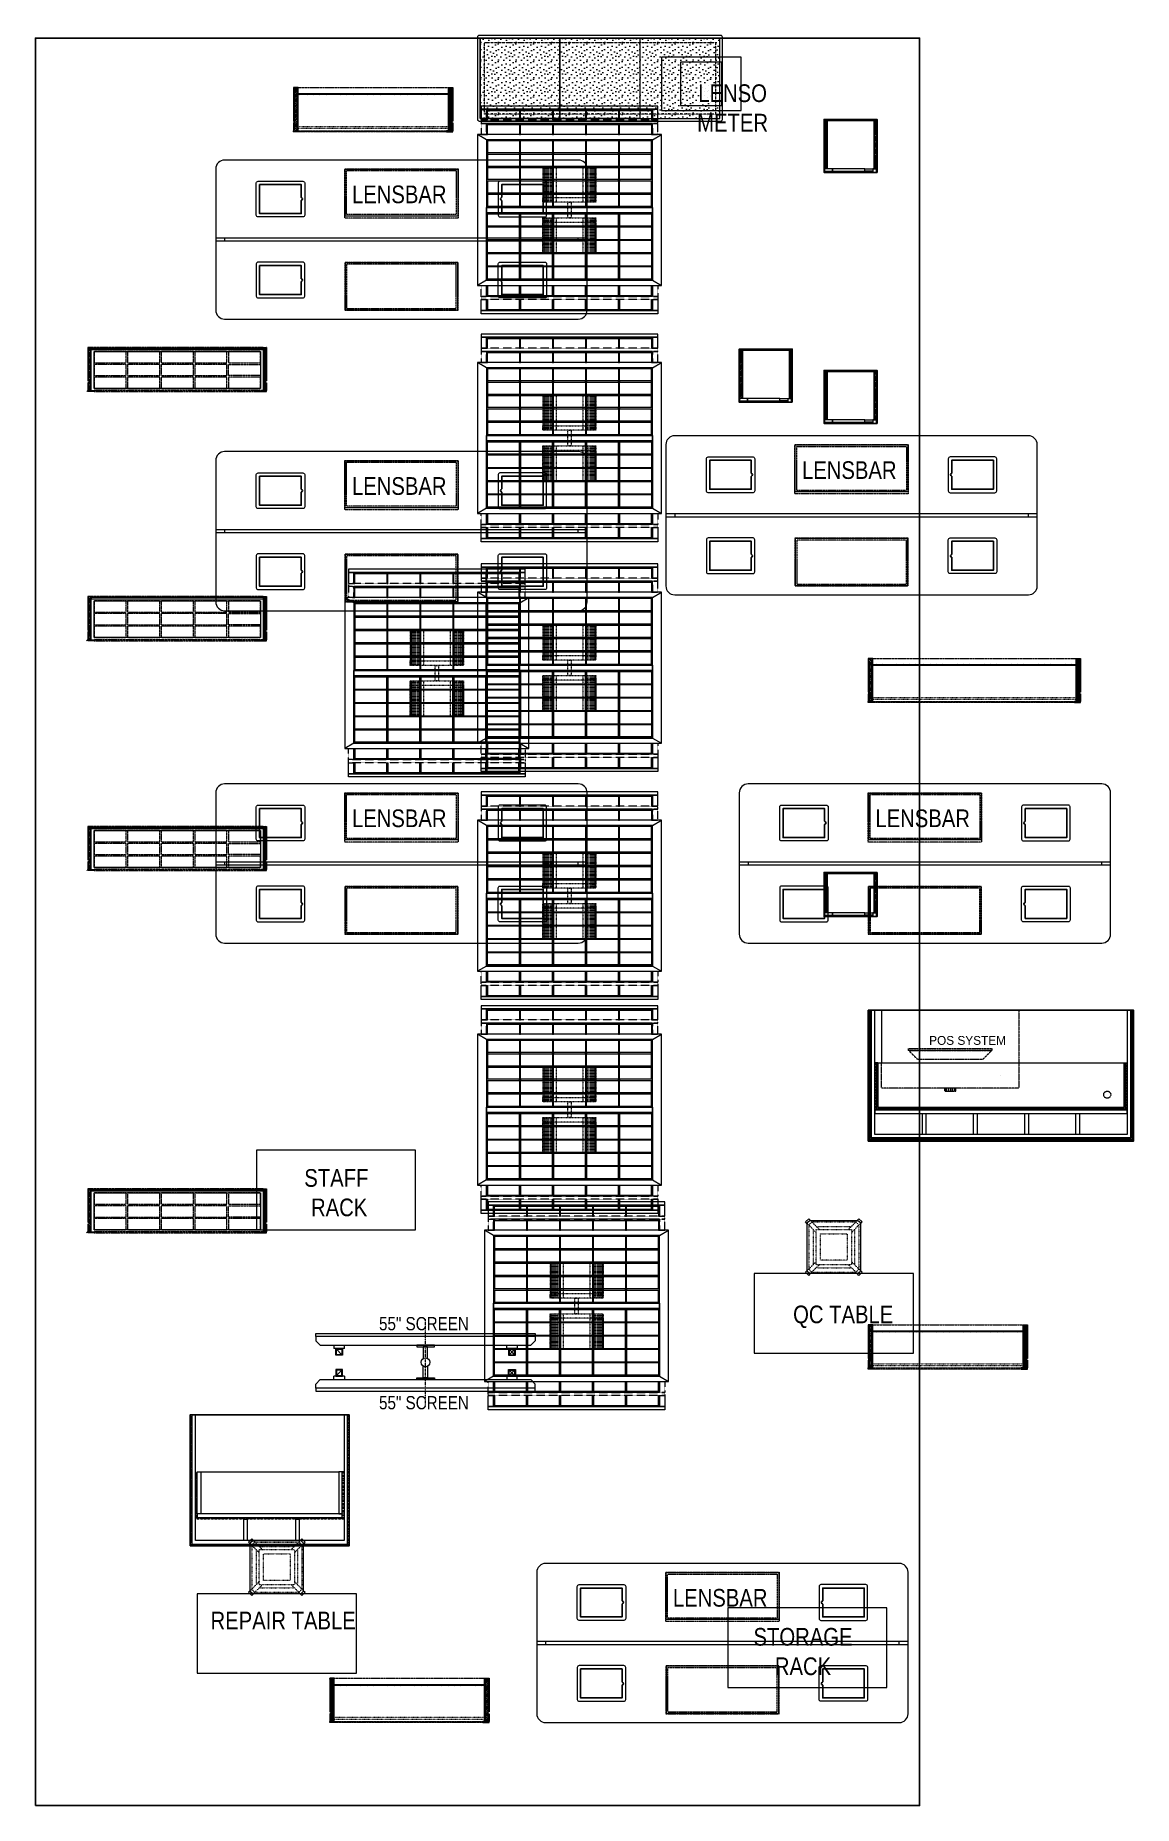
# Model space of a CAD drawing. Header units: metres. Extents: x 0 to 6210, y 0 to 10015.
import ezdxf
from ezdxf.enums import TextEntityAlignment as Align

# ---------------------------------------------------------------- set-up
doc = ezdxf.new("R2010")
doc.units = ezdxf.units.M
for name, pattern in [('a_p6_plan_L18$0$HIDDEN', [0.375, 0.25, -0.125]), ('ACAD_ISO03W100', [30, 12, -18]), ('DASHDOT2', [0.5, 0.25, -0.125, 0, -0.125]), ('HIDDEN2', [0.1875, 0.125, -0.0625]), ('HIDDENX2', [0.75, 0.5, -0.25])]:
    doc.linetypes.add(name, pattern=pattern)
doc.layers.add('FloorPlan', color=1, linetype='Continuous')
for name, color, linetype, lineweight in [('I-LK DIM', 252, 'Continuous', 5), ('I-LK EQPMT', 3, 'Continuous', 18), ('I-LK FF&E', 1, 'Continuous', 9), ('I-LK HATCH', 251, 'Continuous', 5), ('I-LK IT', 3, 'Continuous', 18), ('I-LK TEXT', 31, 'Continuous', 5), ('LN-ELEVATION-1', 81, 'Continuous', 13), ('LN-ELEVATION-2', 103, 'Continuous', 20), ('LN-ELEVATION-3', 125, 'a_p6_plan_L18$0$HIDDEN', 18), ('LN-ELEVATION-4', 145, 'Continuous', 13), ('LN-ELEVATION-5', 167, 'Continuous', 5), ('LN-HATCH', 251, 'Continuous', 0)]:
    doc.layers.add(name, color=color, linetype=linetype, lineweight=lineweight)
doc.styles.add('LK TXT', font='Arial Narrow.ttf')
pattern_1 = [(45, (4208834.247, 1706614.74), (-4.4901280605, 4.4901280605), [])]
pattern_2 = [(45, (4209134.247, 1706614.74), (-4.4901280605, 4.4901280605), [])]
pattern_3 = [(45, (7858558.917, 3503823.203), (-4.4901280605, 4.4901280605), [])]

# ---------------------------------------------------------------- blocks, each defined once
blk = doc.blocks.new('dfghthrtwe')
at = {"layer": 'LN-ELEVATION-1', "ltscale": 0.5}
blk.add_lwpolyline([(130, -225), (-130, -225, -0.414214), (-150, -205), (-150, 55, -0.414214), (-130, 75), (130, 75, -0.414214), (150, 55), (150, -205, -0.414214)], format="xyb", close=True, dxfattribs=at)
at = {"layer": 'LN-ELEVATION-3', "linetype": 'ACAD_ISO03W100', "ltscale": 0.05}
for p, q in [((-100, 7), (-142, 50)), ((-142, -200), (-142, 50)), ((-82, 25), (-125, 67)), ((125, 67), (-125, 67)), ((-117, -175), (-117, 25)), ((100, 42), (-100, 42)), ((82, 25), (125, 67)), ((100, 7), (142, 50)), ((117, -175), (117, 25)), ((142, -200), (142, 50)), ((-100, -157), (-142, -200)), ((-82, -175), (-125, -217)), ((100, -192), (-100, -192)), ((82, -175), (125, -217)), ((100, -157), (142, -200)), ((125, -217), (-125, -217))]:
    blk.add_line(p, q, dxfattribs=at)
for points in [[(-132, 75), (-125, 67), (-142, 50), (-150, 57)], [(132, 75), (125, 67), (142, 50), (150, 57)], [(-132, -225), (-125, -217), (-142, -200), (-150, -207)], [(132, -225), (125, -217), (142, -200), (150, -207)]]:
    blk.add_lwpolyline(points, dxfattribs=at)
for points in [[(100, -175), (-100, -175), (-100, 25), (100, 25)], [(75, -150), (-75, -150), (-75, 0), (75, 0)]]:
    blk.add_lwpolyline(points, close=True, dxfattribs=at)
at = {"layer": 'LN-ELEVATION-5', "ltscale": 0.5}
for points in [[(-150, 57), (-160, 67), (-142, 85), (-132, 75)], [(150, 57), (160, 67), (142, 85), (132, 75)], [(-150, -207), (-160, -217), (-142, -235), (-132, -225)], [(150, -207), (160, -217), (142, -235), (132, -225)]]:
    blk.add_lwpolyline(points, dxfattribs=at)
blk = doc.blocks.new('REPAIR_TABLE_MEDIUM_1')
at = {"layer": 'I-LK FF&E'}
blk.add_lwpolyline([(0, 39), (900, 39), (900, 489), (0, 489)], close=True, dxfattribs=at)
at = {"layer": 'I-LK FF&E', "rotation": 180}
blk.add_blockref('DFGHTHRTWE', (450, 564), dxfattribs=at)
at = {"layer": 'I-LK TEXT', "color": 0, "linetype": 'Continuous', "ltscale": 3, "insert": (94, 387), "char_height": 100, "attachment_point": 1, "style": 'LK TXT'}
blk.add_mtext_dynamic_manual_height_columns('\\pxqc;REPAIR TABLE', width=783.96, gutter_width=1, heights=[0], dxfattribs=at)
blk = doc.blocks.new('pos900')
at = {"layer": 'Defpoints'}
blk.add_lwpolyline([(-450, -370), (450, -370), (450, 370), (-450, 370)], close=True, dxfattribs=at)
at = {"layer": 'LN-ELEVATION-1', "ltscale": 0.5}
for points in [[(-410, 40), (-420, 40), (-420, 30), (-410, 30)], [(-410, 20), (-420, 20), (-420, 10), (-410, 10)], [(-410, 49), (-390, 49), (-390, -190), (-410, -190)], [(410, 50), (420, 50), (420, 40), (410, 40)], [(410, 30), (420, 30), (420, 20), (410, 20)], [(410, 10), (420, 10), (420, 0), (410, 0)], [(-410, 0), (-420, 0), (-420, -10), (-410, -10)], [(-410, -20), (-420, -20), (-420, -30), (-410, -30)], [(-410, -40), (-420, -40), (-420, -50), (-410, -50)], [(-410, -60), (-420, -60), (-420, -70), (-410, -70)], [(-410, -80), (-420, -80), (-420, -90), (-410, -90)], [(-410, -100), (-420, -100), (-420, -110), (-410, -110)], [(410, -10), (420, -10), (420, -20), (410, -20)], [(410, -30), (420, -30), (420, -40), (410, -40)], [(410, -50), (420, -50), (420, -60), (410, -60)], [(410, -70), (420, -70), (420, -80), (410, -80)], [(410, -90), (420, -90), (420, -100), (410, -100)], [(-410, -120), (-420, -120), (-420, -130), (-410, -130)], [(-410, -140), (-420, -140), (-420, -150), (-410, -150)], [(-410, -160), (-420, -160), (-420, -170), (-410, -170)], [(-410, -180), (-420, -180), (-420, -190), (-410, -190)], [(-410, -200), (-420, -200), (-420, -210), (-410, -210)], [(410, -190), (-410, -190), (-410, -210), (410, -210)], [(410, -110), (420, -110), (420, -120), (410, -120)], [(410, -130), (420, -130), (420, -140), (410, -140)], [(410, -150), (420, -150), (420, -160), (410, -160)], [(410, -170), (420, -170), (420, -180), (410, -180)], [(410, -190), (420, -190), (420, -200), (410, -200)], [(-400, -210), (-400, -220), (-410, -220), (-410, -210)], [(-380, -210), (-380, -220), (-390, -220), (-390, -210)], [(-360, -210), (-360, -220), (-370, -220), (-370, -210)], [(-340, -210), (-340, -220), (-350, -220), (-350, -210)], [(-320, -210), (-320, -220), (-330, -220), (-330, -210)], [(-300, -210), (-300, -220), (-310, -220), (-310, -210)], [(-280, -210), (-280, -220), (-290, -220), (-290, -210)], [(-260, -210), (-260, -220), (-270, -220), (-270, -210)], [(-240, -210), (-240, -220), (-250, -220), (-250, -210)], [(-220, -210), (-220, -220), (-230, -220), (-230, -210)], [(-200, -210), (-200, -220), (-210, -220), (-210, -210)], [(-180, -210), (-180, -220), (-190, -220), (-190, -210)], [(-160, -210), (-160, -220), (-170, -220), (-170, -210)], [(-140, -210), (-140, -220), (-150, -220), (-150, -210)], [(-120, -210), (-120, -220), (-130, -220), (-130, -210)], [(-100, -210), (-100, -220), (-110, -220), (-110, -210)], [(-80, -210), (-80, -220), (-90, -220), (-90, -210)], [(-60, -210), (-60, -220), (-70, -220), (-70, -210)], [(-40, -210), (-40, -220), (-50, -220), (-50, -210)], [(-20, -210), (-20, -220), (-30, -220), (-30, -210)], [(0, -210), (0, -220), (-10, -220), (-10, -210)], [(20, -210), (20, -220), (10, -220), (10, -210)], [(40, -210), (40, -220), (30, -220), (30, -210)], [(60, -210), (60, -220), (50, -220), (50, -210)], [(80, -210), (80, -220), (70, -220), (70, -210)], [(100, -210), (100, -220), (90, -220), (90, -210)], [(120, -210), (120, -220), (110, -220), (110, -210)], [(140, -210), (140, -220), (130, -220), (130, -210)], [(160, -210), (160, -220), (150, -220), (150, -210)], [(180, -210), (180, -220), (170, -220), (170, -210)], [(200, -210), (200, -220), (190, -220), (190, -210)], [(220, -210), (220, -220), (210, -220), (210, -210)], [(240, -210), (240, -220), (230, -220), (230, -210)], [(260, -210), (260, -220), (250, -220), (250, -210)], [(280, -210), (280, -220), (270, -220), (270, -210)], [(300, -210), (300, -220), (290, -220), (290, -210)], [(320, -210), (320, -220), (310, -220), (310, -210)], [(340, -210), (340, -220), (330, -220), (330, -210)], [(360, -210), (360, -220), (350, -220), (350, -210)], [(380, -210), (380, -220), (370, -220), (370, -210)], [(400, -210), (400, -220), (390, -220), (390, -210)], [(420, -210), (420, -220), (410, -220), (410, -210)]]:
    blk.add_lwpolyline(points, close=True, dxfattribs=at)
at = {"layer": 'LN-ELEVATION-2', "ltscale": 0.5}
blk.add_lwpolyline([(410, 49), (390, 49), (390, -190), (410, -190)], close=True, dxfattribs=at)
at = {"layer": 'LN-ELEVATION-4', "ltscale": 0.5}
for points in [[(-440, 360), (-450, 360), (-450, 350), (-440, 350)], [(-440, 340), (-450, 340), (-450, 330), (-440, 330)], [(-440, 320), (-450, 320), (-450, 310), (-440, 310)], [(440, 370), (420, 370), (420, -340), (-420, -340), (-420, 370), (-440, 370), (-440, -360), (440, -360)], [(440, 360), (450, 360), (450, 370), (440, 370)], [(440, 350), (450, 350), (450, 340), (440, 340)], [(440, 330), (450, 330), (450, 320), (440, 320)], [(440, 310), (450, 310), (450, 300), (440, 300)], [(-440, 300), (-450, 300), (-450, 290), (-440, 290)], [(-440, 280), (-450, 280), (-450, 270), (-440, 270)], [(-440, 260), (-450, 260), (-450, 250), (-440, 250)], [(-440, 240), (-450, 240), (-450, 230), (-440, 230)], [(-440, 220), (-450, 220), (-450, 210), (-440, 210)], [(440, 290), (450, 290), (450, 280), (440, 280)], [(440, 270), (450, 270), (450, 260), (440, 260)], [(440, 250), (450, 250), (450, 240), (440, 240)], [(440, 230), (450, 230), (450, 220), (440, 220)], [(440, 210), (450, 210), (450, 200), (440, 200)], [(-440, 200), (-450, 200), (-450, 190), (-440, 190)], [(-440, 180), (-450, 180), (-450, 170), (-440, 170)], [(-440, 160), (-450, 160), (-450, 150), (-440, 150)], [(-440, 140), (-450, 140), (-450, 130), (-440, 130)], [(-440, 120), (-450, 120), (-450, 110), (-440, 110)], [(440, 190), (450, 190), (450, 180), (440, 180)], [(440, 170), (450, 170), (450, 160), (440, 160)], [(440, 150), (450, 150), (450, 140), (440, 140)], [(440, 130), (450, 130), (450, 120), (440, 120)], [(440, 110), (450, 110), (450, 100), (440, 100)], [(-440, 100), (-450, 100), (-450, 90), (-440, 90)], [(-440, 80), (-450, 80), (-450, 70), (-440, 70)], [(-440, 60), (-450, 60), (-450, 50), (-440, 50)], [(-440, 40), (-450, 40), (-450, 30), (-440, 30)], [(-440, 20), (-450, 20), (-450, 10), (-440, 10)], [(440, 90), (450, 90), (450, 80), (440, 80)], [(440, 70), (450, 70), (450, 60), (440, 60)], [(440, 50), (450, 50), (450, 40), (440, 40)], [(440, 30), (450, 30), (450, 20), (440, 20)], [(440, 10), (450, 10), (450, 0), (440, 0)], [(-440, 0), (-450, 0), (-450, -10), (-440, -10)], [(-440, -20), (-450, -20), (-450, -30), (-440, -30)], [(-440, -40), (-450, -40), (-450, -50), (-440, -50)], [(-440, -60), (-450, -60), (-450, -70), (-440, -70)], [(-440, -80), (-450, -80), (-450, -90), (-440, -90)], [(-440, -100), (-450, -100), (-450, -110), (-440, -110)], [(440, -10), (450, -10), (450, -20), (440, -20)], [(440, -30), (450, -30), (450, -40), (440, -40)], [(440, -50), (450, -50), (450, -60), (440, -60)], [(440, -70), (450, -70), (450, -80), (440, -80)], [(440, -90), (450, -90), (450, -100), (440, -100)], [(-440, -120), (-450, -120), (-450, -130), (-440, -130)], [(-440, -140), (-450, -140), (-450, -150), (-440, -150)], [(-440, -160), (-450, -160), (-450, -170), (-440, -170)], [(-440, -180), (-450, -180), (-450, -190), (-440, -190)], [(-440, -200), (-450, -200), (-450, -210), (-440, -210)], [(440, -110), (450, -110), (450, -120), (440, -120)], [(440, -130), (450, -130), (450, -140), (440, -140)], [(440, -150), (450, -150), (450, -160), (440, -160)], [(440, -170), (450, -170), (450, -180), (440, -180)], [(440, -190), (450, -190), (450, -200), (440, -200)], [(-440, -220), (-450, -220), (-450, -230), (-440, -230)], [(-440, -240), (-450, -240), (-450, -250), (-440, -250)], [(-440, -260), (-450, -260), (-450, -270), (-440, -270)], [(-440, -280), (-450, -280), (-450, -290), (-440, -290)], [(-440, -300), (-450, -300), (-450, -310), (-440, -310)], [(-147, -220), (-127, -220), (-127, -340), (-147, -340)], [(147, -220), (167, -220), (167, -340), (147, -340)], [(440, -210), (450, -210), (450, -220), (440, -220)], [(440, -230), (450, -230), (450, -240), (440, -240)], [(440, -250), (450, -250), (450, -260), (440, -260)], [(440, -270), (450, -270), (450, -280), (440, -280)], [(440, -290), (450, -290), (450, -300), (440, -300)], [(-440, -320), (-450, -320), (-450, -330), (-440, -330)], [(-440, -340), (-450, -340), (-450, -350), (-440, -350)], [(-440, -360), (-440, -370), (-450, -370), (-450, -360)], [(-420, -360), (-420, -370), (-430, -370), (-430, -360)], [(-400, -360), (-400, -370), (-410, -370), (-410, -360)], [(-380, -360), (-380, -370), (-390, -370), (-390, -360)], [(-360, -360), (-360, -370), (-370, -370), (-370, -360)], [(-340, -360), (-340, -370), (-350, -370), (-350, -360)], [(-320, -360), (-320, -370), (-330, -370), (-330, -360)], [(-300, -360), (-300, -370), (-310, -370), (-310, -360)], [(-280, -360), (-280, -370), (-290, -370), (-290, -360)], [(-260, -360), (-260, -370), (-270, -370), (-270, -360)], [(-240, -360), (-240, -370), (-250, -370), (-250, -360)], [(-220, -360), (-220, -370), (-230, -370), (-230, -360)], [(-200, -360), (-200, -370), (-210, -370), (-210, -360)], [(-180, -360), (-180, -370), (-190, -370), (-190, -360)], [(-160, -360), (-160, -370), (-170, -370), (-170, -360)], [(-140, -360), (-140, -370), (-150, -370), (-150, -360)], [(-120, -360), (-120, -370), (-130, -370), (-130, -360)], [(-100, -360), (-100, -370), (-110, -370), (-110, -360)], [(-80, -360), (-80, -370), (-90, -370), (-90, -360)], [(-60, -360), (-60, -370), (-70, -370), (-70, -360)], [(-40, -360), (-40, -370), (-50, -370), (-50, -360)], [(-20, -360), (-20, -370), (-30, -370), (-30, -360)], [(0, -360), (0, -370), (-10, -370), (-10, -360)], [(20, -360), (20, -370), (10, -370), (10, -360)], [(40, -360), (40, -370), (30, -370), (30, -360)], [(60, -360), (60, -370), (50, -370), (50, -360)], [(80, -360), (80, -370), (70, -370), (70, -360)], [(100, -360), (100, -370), (90, -370), (90, -360)], [(120, -360), (120, -370), (110, -370), (110, -360)], [(140, -360), (140, -370), (130, -370), (130, -360)], [(160, -360), (160, -370), (150, -370), (150, -360)], [(180, -360), (180, -370), (170, -370), (170, -360)], [(200, -360), (200, -370), (190, -370), (190, -360)], [(220, -360), (220, -370), (210, -370), (210, -360)], [(240, -360), (240, -370), (230, -370), (230, -360)], [(260, -360), (260, -370), (250, -370), (250, -360)], [(280, -360), (280, -370), (270, -370), (270, -360)], [(300, -360), (300, -370), (290, -370), (290, -360)], [(320, -360), (320, -370), (310, -370), (310, -360)], [(340, -360), (340, -370), (330, -370), (330, -360)], [(360, -360), (360, -370), (350, -370), (350, -360)], [(380, -360), (380, -370), (370, -370), (370, -360)], [(400, -360), (400, -370), (390, -370), (390, -360)], [(420, -360), (420, -370), (410, -370), (410, -360)], [(440, -360), (440, -370), (430, -370), (430, -360)], [(440, -310), (450, -310), (450, -320), (440, -320)], [(440, -330), (450, -330), (450, -340), (440, -340)], [(440, -350), (450, -350), (450, -360), (440, -360)]]:
    blk.add_lwpolyline(points, close=True, dxfattribs=at)
for points in [[(-420, 370), (420, 370)], [(-390, 49), (390, 49)]]:
    blk.add_lwpolyline(points, dxfattribs=at)
blk.add_attdef('SIZE', (-405, -332), '', height=25)
blk.add_attdef('NAME', text='', height=100).set_placement((-105, -387), align=Align.TOP_LEFT)
blk = doc.blocks.new('POS_WITHOUT_SCREEN_1')
at = {"layer": 'I-LK FF&E'}
blk.add_blockref('POS900', (450, 370), dxfattribs=at)
blk = doc.blocks.new('jj 900')
at = {"layer": 'LN-HATCH', "ltscale": 0.5}
h = blk.add_hatch(dxfattribs=at)
h.set_pattern_fill('ANSI31', color=256, scale=50)
h.set_pattern_definition([(45, (0, 0), (-4.419417, 4.419417), [])])
h.paths.add_polyline_path([(-912, 0), (-912, -190), (-906, -190), (-906, -200), (-912, -200), (-912, -244), (-887, -244), (-887, 0)])
h = blk.add_hatch(dxfattribs=at)
h.set_pattern_fill('ANSI31', color=256, scale=2)
h.set_pattern_definition(pattern_1)
h.paths.add_polyline_path([(-12, 0), (-12, -190), (-18, -190), (-18, -200), (-12, -200), (-12, -244), (-37, -244), (-37, 0)])
h = blk.add_hatch(dxfattribs=at)
h.set_pattern_fill('ANSI31', color=256, scale=2)
h.set_pattern_definition(pattern_2)
h.paths.add_polyline_path([(-37, -40), (-887, -40), (-887, -34), (-37, -34)])
h = blk.add_hatch(dxfattribs=at)
h.set_pattern_fill('ANSI31', color=256, scale=2)
h.set_pattern_definition(pattern_2)
h.paths.add_polyline_path([(-877, -244), (-877, -250), (-912, -250), (-912, -244)])
h = blk.add_hatch(dxfattribs=at)
h.set_pattern_fill('ANSI31', color=256, scale=2)
h.set_pattern_definition(pattern_1)
h.paths.add_polyline_path([(-47, -244), (-47, -250), (-12, -250), (-12, -244)])
at = {"layer": 'LN-ELEVATION-1', "ltscale": 0.5}
for points in [[(-912, 0), (-912, -190), (-906, -190), (-906, -200), (-912, -200), (-912, -244), (-887, -244), (-887, 0)], [(-12, 0), (-12, -190), (-18, -190), (-18, -200), (-12, -200), (-12, -244), (-37, -244), (-37, 0)], [(-37, -40), (-887, -40), (-887, -34), (-37, -34)], [(-877, -244), (-877, -250), (-912, -250), (-912, -244)], [(-47, -244), (-47, -250), (-12, -250), (-12, -244)]]:
    blk.add_lwpolyline(points, close=True, dxfattribs=at)
at = {"layer": 'LN-ELEVATION-3', "ltscale": 0.5}
for p, q in [((-887, 0), (-37, 0)), ((-877, -244), (-47, -244)), ((-47, -250), (-877, -250))]:
    blk.add_line(p, q, dxfattribs=at)
at = {"layer": 'LN-ELEVATION-4', "linetype": 'ACAD_ISO03W100', "ltscale": 0.05}
blk.add_lwpolyline([(-887, -220), (-37, -220), (-37, -232), (-887, -232)], close=True, dxfattribs=at)
blk = doc.blocks.new('JJ_FIXTURE_MEDIUM_1')
at = {"layer": 'I-LK FF&E'}
blk.add_blockref('JJ 900', (912, 250), dxfattribs=at)
blk = doc.blocks.new('ipad')
at = {"color": 3, "linetype": 'Continuous'}
blk.add_lwpolyline([(357869, -232321), (358123, -232321, 0.414214), (358133, -232311), (358133, -232129, 0.414214), (358123, -232119), (357869, -232119, 0.414214), (357859, -232129), (357859, -232311, 0.414214)], format="xyb", close=True, dxfattribs=at)
at = {"color": 3, "linetype": 'Continuous', "lineweight": 25}
blk.add_lwpolyline([(358113, -232230), (358113, -232302), (357878, -232302), (357878, -232138), (358113, -232138), (358113, -232211, 0.327538), (358115, -232213, -0.733799), (358115, -232228, 0.327538)], format="xyb", close=True, dxfattribs=at)
blk = doc.blocks.new('lensbar')
at = {"color": 5, "linetype": 'HIDDENX2', "ltscale": 0.05}
for points in [[(730, 850), (1370, 850), (1370, 571), (730, 571)], [(740, 840), (1360, 840), (1360, 591), (740, 591)], [(730, 50), (1370, 50), (1370, 320), (730, 320)], [(740, 60), (1360, 60), (1360, 310), (740, 310)]]:
    blk.add_lwpolyline(points, close=True, dxfattribs=at)
at = {"color": 4, "linetype": 'Continuous'}
for points in [[(732, 848), (1368, 848), (1368, 583), (732, 583)], [(732, 52), (1368, 52), (1368, 318), (732, 318)]]:
    blk.add_lwpolyline(points, close=True, dxfattribs=at)
at = {"layer": 'LN-ELEVATION-1'}
for points in [[(2100, 458), (0, 458), (0, 442), (2100, 442)], [(50, 442), (2050, 442), (2050, 458), (50, 458)]]:
    blk.add_lwpolyline(points, close=True, dxfattribs=at)
at = {"layer": 'LN-ELEVATION-2'}
blk.add_lwpolyline([(50, 0), (2050, 0, 0.414214), (2100, 50), (2100, 850, 0.414214), (2050, 900), (50, 900, 0.414214), (0, 850), (0, 50, 0.414214)], format="xyb", close=True, dxfattribs=at)
at = {"color": 2, "linetype": 'Continuous', "xscale": -1, "rotation": 180}
blk.add_blockref('IPAD', (-357630, -231541), dxfattribs=at)
at = {"color": 2, "linetype": 'Continuous'}
blk.add_blockref('IPAD', (-357630, 232441), dxfattribs=at)
at = {"layer": 'LN-ELEVATION-1', "rotation": 180}
blk.add_blockref('IPAD', (359730, -231541), dxfattribs=at)
at = {"layer": 'LN-ELEVATION-1', "xscale": -1}
blk.add_blockref('IPAD', (359730, 232441), dxfattribs=at)
blk = doc.blocks.new('LENSBAR_1')
at = {"layer": 'I-LK FF&E'}
blk.add_blockref('LENSBAR', (0, 0), dxfattribs=at)
at = {"layer": 'I-LK TEXT', "color": 0, "linetype": 'Continuous', "ltscale": 3, "insert": (1162, 705), "char_height": 100, "width": 783.96, "attachment_point": 5, "style": 'LK TXT'}
blk.add_mtext('\\pxql;LENSBAR', dxfattribs=at)
blk = doc.blocks.new('STORAGE_RACK_1')
at = {"layer": 'I-LK FF&E'}
blk.add_lwpolyline([(900, 468), (0, 468), (0, 18), (900, 18)], close=True, dxfattribs=at)
at = {"layer": 'I-LK TEXT', "color": 0, "linetype": 'Continuous', "ltscale": 3, "insert": (-124, 355), "char_height": 100, "attachment_point": 1, "style": 'LK TXT'}
blk.add_mtext_dynamic_manual_height_columns('\\pxqc;STORAGE \\PRACK', width=1099.49, gutter_width=1, heights=[0], dxfattribs=at)
blk = doc.blocks.new('QC_TABLE_MEDIUM_1')
at = {"layer": 'I-LK FF&E'}
blk.add_lwpolyline([(0, 0), (900, 0), (900, 450), (0, 450)], close=True, dxfattribs=at)
at = {"layer": 'I-LK FF&E', "rotation": 180}
blk.add_blockref('DFGHTHRTWE', (450, 525), dxfattribs=at)
at = {"layer": 'I-LK TEXT', "color": 0, "linetype": 'Continuous', "ltscale": 3, "insert": (111, 269), "char_height": 100, "attachment_point": 1, "style": 'LK TXT'}
blk.add_mtext_dynamic_manual_height_columns('\\pxqc;QC TABLE', width=783.96, gutter_width=1, heights=[0], dxfattribs=at)
blk = doc.blocks.new('it 55inch tv')
at = {"layer": 'I-LK EQPMT', "ltscale": 12}
for p, q in [((2111559, 1135690), (2111583, 1135690)), ((2111583, 1135690), (2111608, 1135666)), ((2111608, 1134474), (2111608, 1135666)), ((2111608, 1135588), (2111627, 1135588)), ((2111627, 1135529), (2111608, 1135529)), ((2111627, 1135588), (2111627, 1135529)), ((2111627, 1134611), (2111608, 1134611)), ((2111627, 1134611), (2111627, 1134552)), ((2111608, 1134552), (2111627, 1134552)), ((2111559, 1134449), (2111583, 1134449)), ((2111583, 1134449), (2111608, 1134474))]:
    blk.add_line(p, q, dxfattribs=at)
at = {"layer": 'I-LK EQPMT'}
for p, q in [((2111662, 1135543), (2111631, 1135574)), ((2111662, 1135574), (2111631, 1135543)), ((2111662, 1134597), (2111631, 1134566))]:
    blk.add_line(p, q, dxfattribs=at)
at = {"layer": 'I-LK EQPMT', "ltscale": 12}
blk.add_lwpolyline([(2111543, 1135690), (2111559, 1135690), (2111559, 1134449), (2111543, 1134449)], close=True, dxfattribs=at)
at = {"layer": 'I-LK EQPMT'}
for points in [[(2111627, 1135578), (2111627, 1135540), (2111665, 1135540), (2111665, 1135578)], [(2111631, 1135574), (2111631, 1135543), (2111662, 1135543), (2111662, 1135574)], [(2111627, 1134563), (2111627, 1134601), (2111665, 1134601), (2111665, 1134563)], [(2111631, 1134566), (2111631, 1134597), (2111662, 1134597), (2111662, 1134566)]]:
    blk.add_lwpolyline(points, close=True, dxfattribs=at)
blk = doc.blocks.new('SCREEN_55_1')
at = {"layer": 'I-LK IT', "color": 1, "linetype": 'DASHDOT2', "ltscale": 3}
blk.add_line((621, 23), (621, 512), dxfattribs=at)
at = {"layer": 'I-LK IT'}
for points in [[(671, 365), (571, 365), (571, 355), (671, 355)], [(671, 170), (571, 170), (571, 180), (671, 180)]]:
    blk.add_lwpolyline(points, close=True, dxfattribs=at)
for points in [[(633, 289), (633, 355), (608, 355), (608, 289, -0.267949), (633, 289, 1)], [(633, 246), (633, 180), (608, 180), (608, 246, 0.267949), (633, 246, -1)]]:
    blk.add_lwpolyline(points, format="xyb", dxfattribs=at)
at = {"layer": 'I-LK IT', "color": 1}
blk.add_circle((621, 268), 25, dxfattribs=at)
at = {"layer": 'I-LK IT', "rotation": 270}
blk.add_blockref('IT 55INCH TV', (-1134449, 2111973), dxfattribs=at)
at = {"layer": 'I-LK IT', "xscale": -1, "rotation": 270}
blk.add_blockref('IT 55INCH TV', (-1134449, -2111438), dxfattribs=at)
at = {"layer": 'I-LK TEXT', "color": 0, "linetype": 'Continuous', "ltscale": 3, "char_height": 75, "width": 783.96, "attachment_point": 5, "style": 'LK TXT'}
for insert in [(612, 486), (612, 39)]:
    blk.add_mtext('\\pxqc,t3;55" SCREEN', dxfattribs=dict(at, insert=insert))
blk = doc.blocks.new('euro mirror')
at = {"layer": 'LN-ELEVATION-4', "linetype": 'ACAD_ISO03W100', "ltscale": 0.1}
blk.add_lwpolyline([(0, 47), (0, -41), (-20, -41), (-20, 47)], close=True, dxfattribs=at)
at = {"layer": 'LN-ELEVATION-5', "linetype": 'ACAD_ISO03W100', "ltscale": 0.1}
for p, q in [((-160, 247), (-160, 47)), ((-160, 247), (-160, 47)), ((-159, 247), (-159, 47)), ((-159, 247), (-159, 47)), ((-158, 247), (-158, 47)), ((-158, 247), (-158, 47)), ((-157, 247), (-157, 47)), ((-156, 247), (-156, 47)), ((-154, 247), (-154, 47)), ((-151, 247), (-151, 47)), ((-146, 247), (-146, 47)), ((-141, 247), (-141, 47)), ((-135, 247), (-135, 47)), ((-128, 247), (-128, 47)), ((-120, 247), (-120, 47)), ((-111, 247), (-111, 47)), ((-102, 247), (-102, 47)), ((-85, 247), (-85, 47)), ((65, 247), (65, 47)), ((82, 247), (82, 47)), ((91, 247), (91, 47)), ((100, 247), (100, 47)), ((108, 247), (108, 47)), ((115, 247), (115, 47)), ((121, 247), (121, 47)), ((126, 247), (126, 47)), ((131, 247), (131, 47)), ((134, 247), (134, 47)), ((136, 247), (136, 47)), ((137, 247), (137, 47)), ((138, 247), (138, 47)), ((138, 247), (138, 47)), ((139, 247), (139, 47)), ((139, 247), (139, 47)), ((140, 247), (140, 47)), ((140, 247), (140, 47)), ((-160, -41), (-160, -241)), ((-160, -41), (-160, -241)), ((-159, -41), (-159, -241)), ((-159, -41), (-159, -241)), ((-158, -41), (-158, -241)), ((-158, -41), (-158, -241)), ((-157, -41), (-157, -241)), ((-156, -41), (-156, -241)), ((-154, -41), (-154, -241)), ((-151, -41), (-151, -241)), ((-146, -41), (-146, -241)), ((-141, -41), (-141, -241)), ((-135, -41), (-135, -241)), ((-128, -41), (-128, -241)), ((-120, -41), (-120, -241)), ((-111, -41), (-111, -241)), ((-102, -41), (-102, -241)), ((-85, -41), (-85, -241)), ((65, -41), (65, -241)), ((82, -41), (82, -241)), ((91, -41), (91, -241)), ((100, -41), (100, -241)), ((108, -41), (108, -241)), ((115, -41), (115, -241)), ((121, -41), (121, -241)), ((126, -41), (126, -241)), ((131, -41), (131, -241)), ((134, -41), (134, -241)), ((136, -41), (136, -241)), ((137, -41), (137, -241)), ((138, -41), (138, -241)), ((138, -41), (138, -241)), ((139, -41), (139, -241)), ((139, -41), (139, -241)), ((140, -41), (140, -241)), ((140, -41), (140, -241))]:
    blk.add_line(p, q, dxfattribs=at)
for points in [[(140, 73), (140, 247), (-160, 247), (-160, 73)], [(140, -67), (140, -241), (-160, -241), (-160, -67)]]:
    blk.add_lwpolyline(points, dxfattribs=at)
for points in [[(140, 73), (140, 47), (-160, 47), (-160, 73)], [(140, -41), (140, -67), (-160, -67), (-160, -41)]]:
    blk.add_lwpolyline(points, close=True, dxfattribs=at)
blk = doc.blocks.new('eurocenter 1040')
at = {"layer": 'LN-ELEVATION-1'}
for points in [[(-470, -327), (470, -327), (470, 468), (-470, 468)], [(-470, 85), (470, 85), (470, 468), (-470, 468)], [(-283, 85), (-277, 85), (-277, 468), (-283, 468)], [(-96, 85), (-90, 85), (-90, 468), (-96, 468)], [(90, 85), (96, 85), (96, 468), (90, 468)], [(277, 85), (283, 85), (283, 468), (277, 468)], [(-470, 387), (-283, 387), (-283, 393), (-470, 393)], [(-470, 311), (-283, 311), (-283, 317), (-470, 317)], [(-277, 387), (-96, 387), (-96, 393), (-277, 393)], [(-277, 311), (-96, 311), (-96, 317), (-277, 317)], [(-90, 387), (90, 387), (90, 393), (-90, 393)], [(-90, 311), (90, 311), (90, 317), (-90, 317)], [(96, 387), (277, 387), (277, 393), (96, 393)], [(96, 311), (277, 311), (277, 317), (96, 317)], [(283, 387), (470, 387), (470, 393), (283, 393)], [(283, 311), (470, 311), (470, 317), (283, 317)], [(-470, 236), (-283, 236), (-283, 242), (-470, 242)], [(-277, 236), (-96, 236), (-96, 242), (-277, 242)], [(-90, 236), (90, 236), (90, 242), (-90, 242)], [(96, 236), (277, 236), (277, 242), (96, 242)], [(283, 236), (470, 236), (470, 242), (283, 242)], [(-470, 160), (-283, 160), (-283, 166), (-470, 166)], [(-277, 160), (-96, 160), (-96, 166), (-277, 166)], [(-90, 160), (90, 160), (90, 166), (-90, 166)], [(96, 160), (277, 160), (277, 166), (96, 166)], [(283, 160), (470, 160), (470, 166), (283, 166)], [(-470, 85), (470, 85), (470, 55), (-470, 55)], [(-470, 55), (470, 55), (470, -327), (-470, -327)], [(-283, 55), (-277, 55), (-277, -327), (-283, -327)], [(-96, 55), (-90, 55), (-90, -327), (-96, -327)], [(90, 55), (96, 55), (96, -327), (90, -327)], [(277, 55), (283, 55), (283, -327), (277, -327)], [(-470, -20), (-283, -20), (-283, -26), (-470, -26)], [(-470, -96), (-283, -96), (-283, -102), (-470, -102)], [(-277, -20), (-96, -20), (-96, -26), (-277, -26)], [(-277, -96), (-96, -96), (-96, -102), (-277, -102)], [(-90, -20), (90, -20), (90, -26), (-90, -26)], [(-90, -96), (90, -96), (90, -102), (-90, -102)], [(96, -20), (277, -20), (277, -26), (96, -26)], [(96, -96), (277, -96), (277, -102), (96, -102)], [(283, -20), (470, -20), (470, -26), (283, -26)], [(283, -96), (470, -96), (470, -102), (283, -102)], [(-470, -171), (-283, -171), (-283, -177), (-470, -177)], [(-277, -171), (-96, -171), (-96, -177), (-277, -177)], [(-90, -171), (90, -171), (90, -177), (-90, -177)], [(96, -171), (277, -171), (277, -177), (96, -177)], [(283, -171), (470, -171), (470, -177), (283, -177)], [(-470, -246), (-283, -246), (-283, -252), (-470, -252)], [(-277, -246), (-96, -246), (-96, -252), (-277, -252)], [(-90, -246), (90, -246), (90, -252), (-90, -252)], [(96, -246), (277, -246), (277, -252), (96, -252)], [(283, -246), (470, -246), (470, -252), (283, -252)]]:
    blk.add_lwpolyline(points, close=True, dxfattribs=at)
for points in [[(-283, 462), (-464, 462), (-464, 317)], [(-96, 462), (-277, 462)], [(90, 462), (-90, 462)], [(277, 462), (96, 462)], [(464, 317), (464, 462), (283, 462)], [(-464, 311), (-464, 242)], [(464, 242), (464, 311)], [(-464, 236), (-464, 166)], [(464, 166), (464, 236)], [(-464, 160), (-464, 91), (-283, 91)], [(283, 91), (464, 91), (464, 160)], [(-464, -20), (-464, 49), (-283, 49)], [(-277, 91), (-96, 91)], [(-277, 49), (-96, 49)], [(-90, 91), (90, 91)], [(-90, 49), (90, 49)], [(96, 91), (277, 91)], [(96, 49), (277, 49)], [(283, 49), (464, 49), (464, -20)], [(-464, -96), (-464, -26)], [(464, -26), (464, -96)], [(-464, -171), (-464, -102)], [(-283, -321), (-464, -321), (-464, -177)], [(464, -177), (464, -321), (283, -321)], [(464, -102), (464, -171)], [(-96, -321), (-277, -321)], [(90, -321), (-90, -321)], [(277, -321), (96, -321)]]:
    blk.add_lwpolyline(points, dxfattribs=at)
at = {"layer": 'LN-ELEVATION-2'}
blk.add_lwpolyline([(-520, -357), (520, -357), (520, 498), (-520, 498)], close=True, dxfattribs=at)
for points in [[(-470, 468), (-520, 498)], [(470, 468), (520, 498)], [(-470, -327), (-520, -357)], [(470, -327), (520, -357)]]:
    blk.add_lwpolyline(points, dxfattribs=at)
at = {"layer": 'LN-ELEVATION-3'}
for points in [[(-500, 560), (500, 560), (500, 578), (-500, 578)], [(-500, 498), (-470, 498), (-470, 560), (-500, 560)], [(470, 498), (500, 498), (500, 560), (470, 560)], [(-500, -357), (-470, -357), (-470, -419), (-500, -419)], [(470, -357), (500, -357), (500, -419), (470, -419)], [(-500, -419), (500, -419), (500, -437), (-500, -437)]]:
    blk.add_lwpolyline(points, close=True, dxfattribs=at)
at = {"layer": 'LN-ELEVATION-4'}
for points in [[(-500, 640), (500, 640), (500, 658), (-500, 658)], [(-500, 578), (-470, 578), (-470, 640), (-500, 640)], [(470, 578), (500, 578), (500, 640), (470, 640)], [(-470, 498), (-464, 498), (-464, 560), (-470, 560)], [(-464, 554), (-283, 554), (-283, 560), (-464, 560)], [(-283, 498), (-277, 498), (-277, 560), (-283, 560)], [(-277, 554), (-96, 554), (-96, 560), (-277, 560)], [(-96, 498), (-90, 498), (-90, 560), (-96, 560)], [(-90, 554), (90, 554), (90, 560), (-90, 560)], [(90, 498), (96, 498), (96, 560), (90, 560)], [(96, 554), (277, 554), (277, 560), (96, 560)], [(277, 498), (283, 498), (283, 560), (277, 560)], [(283, 554), (464, 554), (464, 560), (283, 560)], [(464, 498), (470, 498), (470, 560), (464, 560)], [(-470, -357), (-464, -357), (-464, -419), (-470, -419)], [(-283, -357), (-277, -357), (-277, -419), (-283, -419)], [(-96, -357), (-90, -357), (-90, -419), (-96, -419)], [(90, -357), (96, -357), (96, -419), (90, -419)], [(277, -357), (283, -357), (283, -419), (277, -419)], [(464, -357), (470, -357), (470, -419), (464, -419)], [(-500, -437), (-470, -437), (-470, -499), (-500, -499)], [(-500, -499), (500, -499), (500, -517), (-500, -517)], [(-464, -413), (-283, -413), (-283, -419), (-464, -419)], [(-277, -413), (-96, -413), (-96, -419), (-277, -419)], [(-90, -413), (90, -413), (90, -419), (-90, -419)], [(96, -413), (277, -413), (277, -419), (96, -419)], [(283, -413), (464, -413), (464, -419), (283, -419)], [(470, -437), (500, -437), (500, -499), (470, -499)]]:
    blk.add_lwpolyline(points, close=True, dxfattribs=at)
at = {"layer": 'LN-ELEVATION-5'}
for points in [[(-470, 578), (-464, 578), (-464, 640), (-470, 640)], [(-464, 634), (-283, 634), (-283, 640), (-464, 640)], [(-283, 578), (-277, 578), (-277, 640), (-283, 640)], [(-277, 634), (-96, 634), (-96, 640), (-277, 640)], [(-96, 578), (-90, 578), (-90, 640), (-96, 640)], [(-90, 634), (90, 634), (90, 640), (-90, 640)], [(90, 578), (96, 578), (96, 640), (90, 640)], [(96, 634), (277, 634), (277, 640), (96, 640)], [(277, 578), (283, 578), (283, 640), (277, 640)], [(283, 634), (464, 634), (464, 640), (283, 640)], [(464, 578), (470, 578), (470, 640), (464, 640)], [(-470, -437), (-464, -437), (-464, -499), (-470, -499)], [(-464, -493), (-283, -493), (-283, -499), (-464, -499)], [(-283, -437), (-277, -437), (-277, -499), (-283, -499)], [(-277, -493), (-96, -493), (-96, -499), (-277, -499)], [(-96, -437), (-90, -437), (-90, -499), (-96, -499)], [(-90, -493), (90, -493), (90, -499), (-90, -499)], [(90, -437), (96, -437), (96, -499), (90, -499)], [(96, -493), (277, -493), (277, -499), (96, -499)], [(277, -437), (283, -437), (283, -499), (277, -499)], [(283, -493), (464, -493), (464, -499), (283, -499)], [(464, -437), (470, -437), (470, -499), (464, -499)]]:
    blk.add_lwpolyline(points, close=True, dxfattribs=at)
at = {"layer": 'I-LK DIM'}
blk.add_blockref('EURO MIRROR', (10, 67), dxfattribs=at)
blk = doc.blocks.new('EURO_CENTRE_1')
at = {"layer": 'I-LK FF&E'}
blk.add_blockref('EUROCENTER 1040', (520, 517), dxfattribs=at)
blk = doc.blocks.new('STAFF_RACK_1')
at = {"layer": 'I-LK FF&E'}
blk.add_lwpolyline([(900, 468), (0, 468), (0, 18), (900, 18)], close=True, dxfattribs=at)
at = {"layer": 'I-LK TEXT', "color": 0, "linetype": 'Continuous', "ltscale": 3, "insert": (-98, 361), "char_height": 100, "attachment_point": 1, "style": 'LK TXT'}
blk.add_mtext_dynamic_manual_height_columns('\\pxqc;STAFF\\P RACK', width=1099.49, gutter_width=1, heights=[0], dxfattribs=at)
blk = doc.blocks.new('1010mm vc plan')
at = {"layer": 'LN-HATCH', "ltscale": 0.5}
h = blk.add_hatch(dxfattribs=at)
h.set_pattern_fill('ANSI31', color=256, scale=2)
h.set_pattern_definition([(45, (3761554.586, 1795022.936), (-4.490128061, 4.490128061), [])])
h.paths.add_polyline_path([(-505, 24), (-505, -166), (-499, -166), (-499, -176), (-505, -176), (-505, -220), (-487, -220), (-487, 24)])
h = blk.add_hatch(dxfattribs=at)
h.set_pattern_fill('ANSI31', color=256, scale=2)
h.set_pattern_definition(pattern_3)
h.paths.add_polyline_path([(505, 24), (505, -166), (499, -166), (499, -176), (505, -176), (505, -220), (487, -220), (487, 24)])
h = blk.add_hatch(dxfattribs=at)
h.set_pattern_fill('ANSI31', color=256, scale=2)
h.set_pattern_definition([(45, (7858741.917, 3503823.203), (-4.4901280605, 4.4901280605), [])])
h.paths.add_polyline_path([(-470, -220), (-470, -226), (-505, -226), (-505, -220)])
h = blk.add_hatch(dxfattribs=at)
h.set_pattern_fill('ANSI31', color=256, scale=2)
h.set_pattern_definition(pattern_3)
h.paths.add_polyline_path([(477, -220), (477, -226), (512, -226), (512, -220)])
at = {"layer": 'LN-ELEVATION-1', "ltscale": 0.5}
for points in [[(-505, 24), (-505, -166), (-499, -166), (-499, -176), (-505, -176), (-505, -220), (-487, -220), (-487, 24)], [(487, 12), (-487, 12), (-487, 18), (487, 18)], [(505, 24), (505, -166), (499, -166), (499, -176), (505, -176), (505, -220), (487, -220), (487, 24)], [(-470, -220), (-470, -226), (-505, -226), (-505, -220)], [(470, -220), (470, -226), (505, -226), (505, -220)]]:
    blk.add_lwpolyline(points, close=True, dxfattribs=at)
at = {"layer": 'LN-ELEVATION-2', "ltscale": 0.5}
blk.add_lwpolyline([(470, 0), (-470, 0), (-470, -208), (470, -208)], close=True, dxfattribs=at)
at = {"layer": 'LN-ELEVATION-3', "ltscale": 0.5}
for p, q in [((-487, 24), (487, 24)), ((-470, -220), (470, -220)), ((470, -226), (-470, -226))]:
    blk.add_line(p, q, dxfattribs=at)
for points in [[(-470, 0), (-289, 0), (-289, -64), (-470, -64)], [(-281, 0), (-99, 0), (-99, -64), (-281, -64)], [(-91, 0), (91, 0), (91, -64), (-91, -64)], [(99, 0), (281, 0), (281, -64), (99, -64)], [(289, 0), (470, 0), (470, -64), (289, -64)], [(-470, -136), (-289, -136), (-289, -72), (-470, -72)], [(-281, -72), (-99, -72), (-99, -136), (-281, -136)], [(-91, -72), (91, -72), (91, -136), (-91, -136)], [(99, -72), (281, -72), (281, -136), (99, -136)], [(289, -72), (470, -72), (470, -136), (289, -136)], [(-470, -144), (-289, -144), (-289, -208), (-470, -208)], [(-281, -144), (-99, -144), (-99, -208), (-281, -208)], [(-91, -144), (91, -144), (91, -208), (-91, -208)], [(99, -144), (281, -144), (281, -208), (99, -208)], [(289, -144), (470, -144), (470, -208), (289, -208)]]:
    blk.add_lwpolyline(points, close=True, dxfattribs=at)
blk = doc.blocks.new('VC_FIXTURE_MEDIUM_1')
at = {"layer": 'I-LK FF&E', "xscale": -1}
blk.add_blockref('1010MM VC PLAN', (512, 226), dxfattribs=at)
blk = doc.blocks.new('VC_FIXTURE_MEDIUM_2')
at = {"layer": 'I-LK FF&E', "xscale": -1}
blk.add_blockref('1010MM VC PLAN', (512, 226), dxfattribs=at)
blk = doc.blocks.new('VC_FIXTURE_MEDIUM_3')
at = {"layer": 'I-LK FF&E', "xscale": -1}
blk.add_blockref('1010MM VC PLAN', (512, 226), dxfattribs=at)
blk = doc.blocks.new('VC_FIXTURE_MEDIUM_4')
at = {"layer": 'I-LK FF&E', "xscale": -1}
blk.add_blockref('1010MM VC PLAN', (512, 226), dxfattribs=at)
blk = doc.blocks.new('JJ_FIXTURE_MEDIUM_2')
at = {"layer": 'I-LK FF&E'}
blk.add_blockref('JJ 900', (912, 250), dxfattribs=at)
blk = doc.blocks.new('pos1500')
blk.add_lwpolyline([(0, -72), (0, -72)])
at = {"layer": 'Defpoints'}
blk.add_lwpolyline([(-750, 298), (750, 298), (750, -442), (-750, -442)], close=True, dxfattribs=at)
at = {"layer": 'LN-ELEVATION-1', "ltscale": 0.5}
for points in [[(-696, 0), (-714, 0)], [(-706, 0), (-706, -260), (706, -260), (706, 0)], [(-698, 0), (-698, -252), (698, -252), (698, 0)], [(-696, 0), (-696, -250), (696, -250), (696, 0)], [(-696, 0), (696, 0)], [(696, 0), (714, 0)]]:
    blk.add_lwpolyline(points, dxfattribs=at)
for points in [[(714, 0), (714, -4), (706, -4), (706, 0)], [(-706, -4), (-706, -12), (-714, -12), (-714, -4)], [(-706, -20), (-706, -28), (-714, -28), (-714, -20)], [(-706, -36), (-706, -44), (-714, -44), (-714, -36)], [(-706, -52), (-706, -60), (-714, -60), (-714, -52)], [(-706, -68), (-706, -76), (-714, -76), (-714, -68)], [(-706, -84), (-706, -92), (-714, -92), (-714, -84)], [(-706, -100), (-706, -108), (-714, -108), (-714, -100)], [(714, -12), (714, -20), (706, -20), (706, -12)], [(714, -28), (714, -36), (706, -36), (706, -28)], [(714, -44), (714, -52), (706, -52), (706, -44)], [(714, -60), (714, -68), (706, -68), (706, -60)], [(714, -76), (714, -84), (706, -84), (706, -76)], [(714, -92), (714, -100), (706, -100), (706, -92)], [(-706, -116), (-706, -124), (-714, -124), (-714, -116)], [(-706, -132), (-706, -140), (-714, -140), (-714, -132)], [(-706, -148), (-706, -156), (-714, -156), (-714, -148)], [(-706, -164), (-706, -172), (-714, -172), (-714, -164)], [(-706, -180), (-706, -188), (-714, -188), (-714, -180)], [(-706, -196), (-706, -204), (-714, -204), (-714, -196)], [(714, -108), (714, -116), (706, -116), (706, -108)], [(714, -124), (714, -132), (706, -132), (706, -124)], [(714, -140), (714, -148), (706, -148), (706, -140)], [(714, -156), (714, -164), (706, -164), (706, -156)], [(714, -172), (714, -180), (706, -180), (706, -172)], [(714, -188), (714, -196), (706, -196), (706, -188)], [(-706, -212), (-706, -220), (-714, -220), (-714, -212)], [(-706, -228), (-706, -236), (-714, -236), (-714, -228)], [(-706, -244), (-706, -252), (-714, -252), (-714, -244)], [(-706, -260), (-706, -268), (-714, -268), (-714, -260)], [(-690, -260), (-690, -268), (-698, -268), (-698, -260)], [(-674, -260), (-674, -268), (-682, -268), (-682, -260)], [(-658, -260), (-658, -268), (-666, -268), (-666, -260)], [(-642, -260), (-642, -268), (-650, -268), (-650, -260)], [(-626, -260), (-626, -268), (-634, -268), (-634, -260)], [(-610, -260), (-610, -268), (-618, -268), (-618, -260)], [(-594, -260), (-594, -268), (-602, -268), (-602, -260)], [(-578, -260), (-578, -268), (-586, -268), (-586, -260)], [(-562, -260), (-562, -268), (-570, -268), (-570, -260)], [(-546, -260), (-546, -268), (-554, -268), (-554, -260)], [(-530, -260), (-530, -268), (-538, -268), (-538, -260)], [(-514, -260), (-514, -268), (-522, -268), (-522, -260)], [(-498, -260), (-498, -268), (-506, -268), (-506, -260)], [(-482, -260), (-482, -268), (-490, -268), (-490, -260)], [(-466, -260), (-466, -268), (-474, -268), (-474, -260)], [(-450, -260), (-450, -268), (-458, -268), (-458, -260)], [(-434, -260), (-434, -268), (-442, -268), (-442, -260)], [(-418, -260), (-418, -268), (-426, -268), (-426, -260)], [(-402, -260), (-402, -268), (-410, -268), (-410, -260)], [(-386, -260), (-386, -268), (-394, -268), (-394, -260)], [(-370, -260), (-370, -268), (-378, -268), (-378, -260)], [(-354, -260), (-354, -268), (-362, -268), (-362, -260)], [(-338, -260), (-338, -268), (-346, -268), (-346, -260)], [(-322, -260), (-322, -268), (-330, -268), (-330, -260)], [(-306, -260), (-306, -268), (-314, -268), (-314, -260)], [(-290, -260), (-290, -268), (-298, -268), (-298, -260)], [(-274, -260), (-274, -268), (-282, -268), (-282, -260)], [(-258, -260), (-258, -268), (-266, -268), (-266, -260)], [(-242, -260), (-242, -268), (-250, -268), (-250, -260)], [(-226, -260), (-226, -268), (-234, -268), (-234, -260)], [(-210, -260), (-210, -268), (-218, -268), (-218, -260)], [(-194, -260), (-194, -268), (-202, -268), (-202, -260)], [(-178, -260), (-178, -268), (-186, -268), (-186, -260)], [(-162, -260), (-162, -268), (-170, -268), (-170, -260)], [(-146, -260), (-146, -268), (-154, -268), (-154, -260)], [(-130, -260), (-130, -268), (-138, -268), (-138, -260)], [(-114, -260), (-114, -268), (-122, -268), (-122, -260)], [(-98, -260), (-98, -268), (-106, -268), (-106, -260)], [(-82, -260), (-82, -268), (-90, -268), (-90, -260)], [(-66, -260), (-66, -268), (-74, -268), (-74, -260)], [(-50, -260), (-50, -268), (-58, -268), (-58, -260)], [(-34, -260), (-34, -268), (-42, -268), (-42, -260)], [(-18, -260), (-18, -268), (-26, -268), (-26, -260)], [(-2, -260), (-2, -268), (-10, -268), (-10, -260)], [(14, -260), (14, -268), (6, -268), (6, -260)], [(30, -260), (30, -268), (22, -268), (22, -260)], [(46, -260), (46, -268), (38, -268), (38, -260)], [(62, -260), (62, -268), (54, -268), (54, -260)], [(78, -260), (78, -268), (70, -268), (70, -260)], [(94, -260), (94, -268), (86, -268), (86, -260)], [(110, -260), (110, -268), (102, -268), (102, -260)], [(126, -260), (126, -268), (118, -268), (118, -260)], [(142, -260), (142, -268), (134, -268), (134, -260)], [(158, -260), (158, -268), (150, -268), (150, -260)], [(174, -260), (174, -268), (166, -268), (166, -260)], [(190, -260), (190, -268), (182, -268), (182, -260)], [(206, -260), (206, -268), (198, -268), (198, -260)], [(222, -260), (222, -268), (214, -268), (214, -260)], [(238, -260), (238, -268), (230, -268), (230, -260)], [(254, -260), (254, -268), (246, -268), (246, -260)], [(270, -260), (270, -268), (262, -268), (262, -260)], [(286, -260), (286, -268), (278, -268), (278, -260)], [(302, -260), (302, -268), (294, -268), (294, -260)], [(318, -260), (318, -268), (310, -268), (310, -260)], [(334, -260), (334, -268), (326, -268), (326, -260)], [(350, -260), (350, -268), (342, -268), (342, -260)], [(366, -260), (366, -268), (358, -268), (358, -260)], [(382, -260), (382, -268), (374, -268), (374, -260)], [(398, -260), (398, -268), (390, -268), (390, -260)], [(414, -260), (414, -268), (406, -268), (406, -260)], [(430, -260), (430, -268), (422, -268), (422, -260)], [(446, -260), (446, -268), (438, -268), (438, -260)], [(462, -260), (462, -268), (454, -268), (454, -260)], [(478, -260), (478, -268), (470, -268), (470, -260)], [(494, -260), (494, -268), (486, -268), (486, -260)], [(510, -260), (510, -268), (502, -268), (502, -260)], [(526, -260), (526, -268), (518, -268), (518, -260)], [(542, -260), (542, -268), (534, -268), (534, -260)], [(558, -260), (558, -268), (550, -268), (550, -260)], [(574, -260), (574, -268), (566, -268), (566, -260)], [(590, -260), (590, -268), (582, -268), (582, -260)], [(606, -260), (606, -268), (598, -268), (598, -260)], [(622, -260), (622, -268), (614, -268), (614, -260)], [(638, -260), (638, -268), (630, -268), (630, -260)], [(654, -260), (654, -268), (646, -268), (646, -260)], [(670, -260), (670, -268), (662, -268), (662, -260)], [(686, -260), (686, -268), (678, -268), (678, -260)], [(702, -260), (702, -268), (694, -268), (694, -260)], [(714, -204), (714, -212), (706, -212), (706, -204)], [(714, -220), (714, -228), (706, -228), (706, -220)], [(714, -236), (714, -244), (706, -244), (706, -236)], [(714, -252), (714, -260), (706, -260), (706, -252)]]:
    blk.add_lwpolyline(points, close=True, dxfattribs=at)
at = {"layer": 'LN-ELEVATION-3', "color": 13, "ltscale": 0.5, "true_color": 0xff5252}
for p, q in [((-318, -143), (-318, -161)), ((-316, -143), (-316, -161)), ((-312, -143), (-312, -161)), ((-308, -143), (-308, -161)), ((-297, -143), (-297, -161)), ((-286, -143), (-286, -161)), ((-275, -143), (-275, -161)), ((-265, -143), (-265, -161)), ((-259, -143), (-259, -161)), ((-257, -143), (-257, -161))]:
    blk.add_line(p, q, dxfattribs=at)
at = {"layer": 'LN-ELEVATION-3', "linetype": 'ByBlock', "ltscale": 0.5}
for points in [[(-742, 294), (-742, 286), (-750, 286), (-750, 294)], [(-742, 278), (-742, 270), (-750, 270), (-750, 278)], [(-742, 262), (-742, 254), (-750, 254), (-750, 262)], [(-742, 246), (-742, 238), (-750, 238), (-750, 246)], [(-742, 230), (-742, 222), (-750, 222), (-750, 230)], [(-742, 214), (-742, 206), (-750, 206), (-750, 214)], [(742, 294), (742, 286), (750, 286), (750, 294)], [(742, 278), (742, 270), (750, 270), (750, 278)], [(742, 262), (742, 254), (750, 254), (750, 262)], [(742, 246), (742, 238), (750, 238), (750, 246)], [(742, 230), (742, 222), (750, 222), (750, 230)], [(742, 214), (742, 206), (750, 206), (750, 214)], [(-742, 198), (-742, 190), (-750, 190), (-750, 198)], [(-742, 182), (-742, 174), (-750, 174), (-750, 182)], [(-742, 166), (-742, 158), (-750, 158), (-750, 166)], [(-742, 150), (-742, 142), (-750, 142), (-750, 150)], [(-742, 134), (-742, 126), (-750, 126), (-750, 134)], [(-742, 118), (-742, 110), (-750, 110), (-750, 118)], [(-742, 102), (-742, 94), (-750, 94), (-750, 102)], [(742, 198), (742, 190), (750, 190), (750, 198)], [(742, 182), (742, 174), (750, 174), (750, 182)], [(742, 166), (742, 158), (750, 158), (750, 166)], [(742, 150), (742, 142), (750, 142), (750, 150)], [(742, 134), (742, 126), (750, 126), (750, 134)], [(742, 118), (742, 110), (750, 110), (750, 118)], [(742, 102), (742, 94), (750, 94), (750, 102)], [(-742, 86), (-742, 78), (-750, 78), (-750, 86)], [(-742, 70), (-742, 62), (-750, 62), (-750, 70)], [(-742, 54), (-742, 46), (-750, 46), (-750, 54)], [(-742, 38), (-742, 30), (-750, 30), (-750, 38)], [(-742, 22), (-742, 14), (-750, 14), (-750, 22)], [(-742, 6), (-742, -2), (-750, -2), (-750, 6)], [(742, 86), (742, 78), (750, 78), (750, 86)], [(742, 70), (742, 62), (750, 62), (750, 70)], [(742, 54), (742, 46), (750, 46), (750, 54)], [(742, 38), (742, 30), (750, 30), (750, 38)], [(742, 22), (742, 14), (750, 14), (750, 22)], [(742, 6), (742, -2), (750, -2), (750, 6)], [(-742, -10), (-742, -18), (-750, -18), (-750, -10)], [(-742, -26), (-742, -34), (-750, -34), (-750, -26)], [(-742, -42), (-742, -50), (-750, -50), (-750, -42)], [(-742, -58), (-742, -66), (-750, -66), (-750, -58)], [(-742, -74), (-742, -82), (-750, -82), (-750, -74)], [(-742, -90), (-742, -98), (-750, -98), (-750, -90)], [(742, -10), (742, -18), (750, -18), (750, -10)], [(742, -26), (742, -34), (750, -34), (750, -26)], [(742, -42), (742, -50), (750, -50), (750, -42)], [(742, -58), (742, -66), (750, -66), (750, -58)], [(742, -74), (742, -82), (750, -82), (750, -74)], [(742, -90), (742, -98), (750, -98), (750, -90)], [(-742, -106), (-742, -114), (-750, -114), (-750, -106)], [(-742, -122), (-742, -130), (-750, -130), (-750, -122)], [(-742, -138), (-742, -146), (-750, -146), (-750, -138)], [(-742, -154), (-742, -162), (-750, -162), (-750, -154)], [(-742, -170), (-742, -178), (-750, -178), (-750, -170)], [(-742, -186), (-742, -194), (-750, -194), (-750, -186)], [(742, -106), (742, -114), (750, -114), (750, -106)], [(742, -122), (742, -130), (750, -130), (750, -122)], [(742, -138), (742, -146), (750, -146), (750, -138)], [(742, -154), (742, -162), (750, -162), (750, -154)], [(742, -170), (742, -178), (750, -178), (750, -170)], [(742, -186), (742, -194), (750, -194), (750, -186)], [(-742, -202), (-742, -210), (-750, -210), (-750, -202)], [(-742, -218), (-742, -226), (-750, -226), (-750, -218)], [(-742, -234), (-742, -242), (-750, -242), (-750, -234)], [(-742, -250), (-742, -258), (-750, -258), (-750, -250)], [(-742, -266), (-742, -274), (-750, -274), (-750, -266)], [(-742, -282), (-742, -290), (-750, -290), (-750, -282)], [(-742, -298), (-742, -306), (-750, -306), (-750, -298)], [(714, -268), (-714, -268), (-714, -286), (714, -286)], [(-444, -286), (-424, -286), (-424, -406), (-444, -406)], [(-155, -286), (-135, -286), (-135, -406), (-155, -406)], [(135, -286), (155, -286), (155, -406), (135, -406)], [(424, -286), (444, -286), (444, -406), (424, -406)], [(742, -202), (742, -210), (750, -210), (750, -202)], [(742, -218), (742, -226), (750, -226), (750, -218)], [(742, -234), (742, -242), (750, -242), (750, -234)], [(742, -250), (742, -258), (750, -258), (750, -250)], [(742, -266), (742, -274), (750, -274), (750, -266)], [(742, -282), (742, -290), (750, -290), (750, -282)], [(742, -298), (742, -306), (750, -306), (750, -298)], [(-742, -314), (-742, -322), (-750, -322), (-750, -314)], [(-742, -330), (-742, -338), (-750, -338), (-750, -330)], [(-742, -346), (-742, -354), (-750, -354), (-750, -346)], [(-742, -362), (-742, -370), (-750, -370), (-750, -362)], [(-742, -378), (-742, -386), (-750, -386), (-750, -378)], [(-742, -394), (-742, -402), (-750, -402), (-750, -394)], [(742, -314), (742, -322), (750, -322), (750, -314)], [(742, -330), (742, -338), (750, -338), (750, -330)], [(742, -346), (742, -354), (750, -354), (750, -346)], [(742, -362), (742, -370), (750, -370), (750, -362)], [(742, -378), (742, -386), (750, -386), (750, -378)], [(742, -394), (742, -402), (750, -402), (750, -394)], [(-742, -410), (-742, -418), (-750, -418), (-750, -410)], [(-742, -426), (-742, -434), (-750, -434), (-750, -426)], [(-734, -434), (-734, -442), (-742, -442), (-742, -434)], [(-718, -434), (-718, -442), (-726, -442), (-726, -434)], [(-702, -434), (-702, -442), (-710, -442), (-710, -434)], [(-686, -434), (-686, -442), (-694, -442), (-694, -434)], [(-670, -434), (-670, -442), (-678, -442), (-678, -434)], [(-654, -434), (-654, -442), (-662, -442), (-662, -434)], [(-638, -434), (-638, -442), (-646, -442), (-646, -434)], [(-622, -434), (-622, -442), (-630, -442), (-630, -434)], [(-606, -434), (-606, -442), (-614, -442), (-614, -434)], [(-590, -434), (-590, -442), (-598, -442), (-598, -434)], [(-574, -434), (-574, -442), (-582, -442), (-582, -434)], [(-558, -434), (-558, -442), (-566, -442), (-566, -434)], [(-542, -434), (-542, -442), (-550, -442), (-550, -434)], [(-526, -434), (-526, -442), (-534, -442), (-534, -434)], [(-510, -434), (-510, -442), (-518, -442), (-518, -434)], [(-494, -434), (-494, -442), (-502, -442), (-502, -434)], [(-478, -434), (-478, -442), (-486, -442), (-486, -434)], [(-462, -434), (-462, -442), (-470, -442), (-470, -434)], [(-446, -434), (-446, -442), (-454, -442), (-454, -434)], [(-430, -434), (-430, -442), (-438, -442), (-438, -434)], [(-414, -434), (-414, -442), (-422, -442), (-422, -434)], [(-398, -434), (-398, -442), (-406, -442), (-406, -434)], [(-382, -434), (-382, -442), (-390, -442), (-390, -434)], [(-366, -434), (-366, -442), (-374, -442), (-374, -434)], [(-350, -434), (-350, -442), (-358, -442), (-358, -434)], [(-334, -434), (-334, -442), (-342, -442), (-342, -434)], [(-318, -434), (-318, -442), (-326, -442), (-326, -434)], [(-302, -434), (-302, -442), (-310, -442), (-310, -434)], [(-286, -434), (-286, -442), (-294, -442), (-294, -434)], [(-270, -434), (-270, -442), (-278, -442), (-278, -434)], [(-254, -434), (-254, -442), (-262, -442), (-262, -434)], [(-238, -434), (-238, -442), (-246, -442), (-246, -434)], [(-222, -434), (-222, -442), (-230, -442), (-230, -434)], [(-206, -434), (-206, -442), (-214, -442), (-214, -434)], [(-190, -434), (-190, -442), (-198, -442), (-198, -434)], [(-174, -434), (-174, -442), (-182, -442), (-182, -434)], [(-158, -434), (-158, -442), (-166, -442), (-166, -434)], [(-142, -434), (-142, -442), (-150, -442), (-150, -434)], [(-126, -434), (-126, -442), (-134, -442), (-134, -434)], [(-110, -434), (-110, -442), (-118, -442), (-118, -434)], [(-94, -434), (-94, -442), (-102, -442), (-102, -434)], [(-78, -434), (-78, -442), (-86, -442), (-86, -434)], [(-62, -434), (-62, -442), (-70, -442), (-70, -434)], [(-46, -434), (-46, -442), (-54, -442), (-54, -434)], [(-30, -434), (-30, -442), (-38, -442), (-38, -434)], [(-14, -434), (-14, -442), (-22, -442), (-22, -434)], [(2, -434), (2, -442), (-6, -442), (-6, -434)], [(18, -434), (18, -442), (10, -442), (10, -434)], [(34, -434), (34, -442), (26, -442), (26, -434)], [(50, -434), (50, -442), (42, -442), (42, -434)], [(66, -434), (66, -442), (58, -442), (58, -434)], [(82, -434), (82, -442), (74, -442), (74, -434)], [(98, -434), (98, -442), (90, -442), (90, -434)], [(114, -434), (114, -442), (106, -442), (106, -434)], [(130, -434), (130, -442), (122, -442), (122, -434)], [(146, -434), (146, -442), (138, -442), (138, -434)], [(162, -434), (162, -442), (154, -442), (154, -434)], [(178, -434), (178, -442), (170, -442), (170, -434)], [(194, -434), (194, -442), (186, -442), (186, -434)], [(210, -434), (210, -442), (202, -442), (202, -434)], [(226, -434), (226, -442), (218, -442), (218, -434)], [(242, -434), (242, -442), (234, -442), (234, -434)], [(258, -434), (258, -442), (250, -442), (250, -434)], [(274, -434), (274, -442), (266, -442), (266, -434)], [(290, -434), (290, -442), (282, -442), (282, -434)], [(306, -434), (306, -442), (298, -442), (298, -434)], [(322, -434), (322, -442), (314, -442), (314, -434)], [(338, -434), (338, -442), (330, -442), (330, -434)], [(354, -434), (354, -442), (346, -442), (346, -434)], [(370, -434), (370, -442), (362, -442), (362, -434)], [(386, -434), (386, -442), (378, -442), (378, -434)], [(402, -434), (402, -442), (394, -442), (394, -434)], [(418, -434), (418, -442), (410, -442), (410, -434)], [(434, -434), (434, -442), (426, -442), (426, -434)], [(450, -434), (450, -442), (442, -442), (442, -434)], [(466, -434), (466, -442), (458, -442), (458, -434)], [(482, -434), (482, -442), (474, -442), (474, -434)], [(498, -434), (498, -442), (490, -442), (490, -434)], [(514, -434), (514, -442), (506, -442), (506, -434)], [(530, -434), (530, -442), (522, -442), (522, -434)], [(546, -434), (546, -442), (538, -442), (538, -434)], [(562, -434), (562, -442), (554, -442), (554, -434)], [(578, -434), (578, -442), (570, -442), (570, -434)], [(594, -434), (594, -442), (586, -442), (586, -434)], [(610, -434), (610, -442), (602, -442), (602, -434)], [(626, -434), (626, -442), (618, -442), (618, -434)], [(642, -434), (642, -442), (634, -442), (634, -434)], [(658, -434), (658, -442), (650, -442), (650, -434)], [(674, -434), (674, -442), (666, -442), (666, -434)], [(690, -434), (690, -442), (682, -442), (682, -434)], [(706, -434), (706, -442), (698, -442), (698, -434)], [(722, -434), (722, -442), (714, -442), (714, -434)], [(738, -434), (738, -442), (730, -442), (730, -434)], [(742, -410), (742, -418), (750, -418), (750, -410)], [(742, -426), (742, -434), (750, -434), (750, -426)]]:
    blk.add_lwpolyline(points, close=True, dxfattribs=at)
for points in [[(742, 298), (742, -434), (-742, -434), (-742, 298)], [(-742, 298), (-714, 298)], [(734, 298), (734, -426), (-734, -426), (-734, 298)], [(732, 298), (732, -424), (-732, -424), (-732, 298)], [(-676, 298), (-714, 298)], [(714, 298), (714, -406), (-714, -406), (-714, 298)], [(-676, 298), (-676, 0)], [(714, 298), (101, 298)], [(742, 298), (714, 298)]]:
    blk.add_lwpolyline(points, dxfattribs=at)
at = {"layer": 'LN-ELEVATION-3', "ltscale": 0.5}
blk.add_lwpolyline([(101, 298), (101, 0)], dxfattribs=at)
at = {"layer": 'LN-ELEVATION-3', "color": 13, "ltscale": 0.5, "true_color": 0xff5252}
blk.add_lwpolyline([(101, 0), (101, -143), (-676, -143), (-676, 0)], dxfattribs=at)
for points in [[(-52, 70), (-522, 70), (-522, 82), (-52, 82)], [(-102, 20), (-472, 20), (-522, 70), (-52, 70)], [(-255, -143), (-320, -143), (-320, -161), (-255, -161)]]:
    blk.add_lwpolyline(points, close=True, dxfattribs=at)
blk.add_circle((601, -180), 20, dxfattribs=at)
at = {"layer": 'LN-ELEVATION-5', "ltscale": 0.5}
blk.add_lwpolyline([(-676, 298), (101, 298)], dxfattribs=at)
at = {"layer": 'LN-ELEVATION-3', "color": 13, "ltscale": 0.5, "true_color": 0xff5252, "insert": (-406, 152), "char_height": 50, "attachment_point": 1}
blk.add_mtext_dynamic_manual_height_columns('POS SYSTEM', width=506.6, gutter_width=12.5, heights=[0], dxfattribs=at)
blk = doc.blocks.new('POS_WITH_SCREEN_MEDIUM_1')
at = {"layer": 'I-LK FF&E'}
blk.add_blockref('POS1500', (750, 442), dxfattribs=at)
blk = doc.blocks.new('mirror unit')
at = {"layer": 'LN-HATCH', "ltscale": 0.5}
h = blk.add_hatch(dxfattribs=at)
h.set_pattern_fill('ANSI31', color=256, scale=2)
h.set_pattern_definition([(45, (4060433.7416, 1708720.787), (-4.4901280605, 4.4901280605), [])])
h.paths.add_polyline_path([(213, 101), (231, 101), (231, -128), (213, -128)])
h.paths.add_polyline_path([(231, 95), (495, 95), (495, 101), (231, 101)])
h.paths.add_polyline_path([(513, 101), (495, 101), (495, -128), (513, -128)])
at = {"layer": 'Defpoints'}
blk.add_lwpolyline([(513, 101), (213, 101), (213, -149), (513, -149)], close=True, dxfattribs=at)
at = {"layer": 'LN-ELEVATION-1'}
for points in [[(213, 101), (231, 101), (231, -128), (213, -128)], [(231, 95), (495, 95), (495, 101), (231, 101)], [(513, 101), (495, 101), (495, -128), (513, -128)], [(260, -142), (260, -128), (215, -128), (215, -149), (224, -149), (224, -147), (216, -147), (216, -142)], [(443, -142), (443, -128), (488, -128), (488, -149), (479, -149), (479, -147), (486, -147), (486, -142)], [(505, -149), (505, -147), (509, -147), (509, -129), (488, -129), (488, -128), (511, -128), (511, -149)]]:
    blk.add_lwpolyline(points, close=True, dxfattribs=at)
at = {"layer": 'LN-ELEVATION-2', "color": 4, "lineweight": 0}
blk.add_lwpolyline([(216, -142), (486, -142), (486, -147), (216, -147)], close=True, dxfattribs=at)
at = {"layer": 'LN-ELEVATION-2'}
blk.add_lwpolyline([(260, -142), (443, -142), (443, -128), (260, -128)], close=True, dxfattribs=at)
at = {"layer": 'LN-ELEVATION-4', "ltscale": 0.5}
blk.add_line((479, -149), (224, -149), dxfattribs=at)
blk = doc.blocks.new('MIRROR_DIFFERENT_1')
at = {"layer": 'I-LK FF&E'}
blk.add_blockref('MIRROR UNIT', (-213, 149), dxfattribs=at)
blk = doc.blocks.new('jj 1200')
at = {"layer": 'LN-HATCH', "ltscale": 0.5}
h = blk.add_hatch(dxfattribs=at)
h.set_pattern_fill('ANSI31', color=256, scale=2)
h.set_pattern_definition([(45, (4097187.331, 1708800.267), (-4.4901280605, 4.4901280605), [])])
h.paths.add_polyline_path([(792, 220), (792, 30), (786, 30), (786, 20), (792, 20), (792, -24), (767, -24), (767, 220)])
h.paths.add_polyline_path([(-383, 180), (767, 180), (767, 186), (-383, 186)])
h.paths.add_polyline_path([(757, -24), (757, -30), (792, -30), (792, -24)])
h.paths.add_polyline_path([(-408, 220), (-408, 30), (-402, 30), (-402, 20), (-408, 20), (-408, -24), (-383, -24), (-383, 220)])
h.paths.add_polyline_path([(-373, -24), (-373, -30), (-408, -30), (-408, -24)])
at = {"layer": 'LN-ELEVATION-1', "ltscale": 0.5}
for points in [[(-408, 220), (-408, 30), (-402, 30), (-402, 20), (-408, 20), (-408, -24), (-383, -24), (-383, 220)], [(792, 220), (792, 30), (786, 30), (786, 20), (792, 20), (792, -24), (767, -24), (767, 220)], [(-383, 180), (767, 180), (767, 186), (-383, 186)], [(-373, -24), (-373, -30), (-408, -30), (-408, -24)], [(757, -24), (757, -30), (792, -30), (792, -24)]]:
    blk.add_lwpolyline(points, close=True, dxfattribs=at)
at = {"layer": 'LN-ELEVATION-3', "ltscale": 0.5}
for p, q in [((767, 220), (-383, 220)), ((757, -24), (-373, -24)), ((-373, -30), (757, -30))]:
    blk.add_line(p, q, dxfattribs=at)
at = {"layer": 'LN-ELEVATION-4', "linetype": 'ACAD_ISO03W100', "ltscale": 0.05}
blk.add_lwpolyline([(767, 0), (-383, 0), (-383, -12), (767, -12)], close=True, dxfattribs=at)
blk = doc.blocks.new('JJ_FIXTURE_LARGE_1')
at = {"layer": 'I-LK FF&E', "xscale": -1}
blk.add_blockref('JJ 1200', (792, 30), dxfattribs=at)
blk = doc.blocks.new('mirror unit see thru')
at = {"layer": 'LN-HATCH', "ltscale": 0.5}
h = blk.add_hatch(dxfattribs=at)
h.set_pattern_fill('ANSI31', color=256, scale=2)
h.set_pattern_definition([(45, (4060070.797, 1708569.446), (-4.4901280605, 4.4901280605), [])])
h.paths.add_polyline_path([(-150, 0), (-132, 0), (-132, -279), (-150, -279)])
h.paths.add_polyline_path([(-132, -6), (132, -6), (132, 0), (-132, 0)])
h.paths.add_polyline_path([(150, 0), (132, 0), (132, -279), (150, -279)])
at = {"layer": 'Defpoints'}
blk.add_lwpolyline([(150, -300), (-150, -300), (-150, 0), (150, 0)], close=True, dxfattribs=at)
at = {"layer": 'LN-ELEVATION-1'}
for points in [[(-150, 0), (-132, 0), (-132, -279), (-150, -279)], [(-132, -6), (132, -6), (132, 0), (-132, 0)], [(150, 0), (132, 0), (132, -279), (150, -279)], [(-103, -293), (-103, -279), (-148, -279), (-148, -300), (-139, -300), (-139, -298.5), (-146.5, -298.5), (-146.5, -293)], [(80, -293), (80, -279), (125, -279), (125, -300), (116, -300), (116, -298.5), (123.5, -298.5), (123.5, -293)], [(142, -300), (142, -298.5), (146.5, -298.5), (146.5, -280.5), (125, -280.5), (125, -279), (148, -279), (148, -300)]]:
    blk.add_lwpolyline(points, close=True, dxfattribs=at)
at = {"layer": 'LN-ELEVATION-2', "color": 4, "lineweight": 0}
blk.add_lwpolyline([(-146.5, -293), (123.5, -293), (123.5, -298.5), (-146.5, -298.5)], close=True, dxfattribs=at)
at = {"layer": 'LN-ELEVATION-2'}
blk.add_lwpolyline([(-103, -293), (80, -293), (80, -279), (-103, -279)], close=True, dxfattribs=at)
at = {"layer": 'LN-ELEVATION-4', "ltscale": 0.5}
blk.add_line((116, -300), (-139, -300), dxfattribs=at)
blk = doc.blocks.new('MIRROR_1')
at = {"layer": 'I-LK FF&E'}
blk.add_blockref('MIRROR UNIT SEE THRU', (150, 300), dxfattribs=at)
blk = doc.blocks.new('MIRROR_2')
at = {"layer": 'I-LK FF&E'}
blk.add_blockref('MIRROR UNIT SEE THRU', (150, 300), dxfattribs=at)
blk = doc.blocks.new('EURO_CENTRE_2')
at = {"layer": 'I-LK FF&E'}
blk.add_blockref('EUROCENTER 1040', (520, 517), dxfattribs=at)
blk = doc.blocks.new('EURO_CENTRE_3')
at = {"layer": 'I-LK FF&E'}
blk.add_blockref('EUROCENTER 1040', (520, 517), dxfattribs=at)
blk = doc.blocks.new('EURO_CENTRE_4')
at = {"layer": 'I-LK FF&E'}
blk.add_blockref('EUROCENTER 1040', (520, 517), dxfattribs=at)
blk = doc.blocks.new('EURO_CENTRE_5')
at = {"layer": 'I-LK FF&E'}
blk.add_blockref('EUROCENTER 1040', (520, 517), dxfattribs=at)
blk = doc.blocks.new('EURO_CENTRE_6')
at = {"layer": 'I-LK FF&E'}
blk.add_blockref('EUROCENTER 1040', (520, 517), dxfattribs=at)
blk = doc.blocks.new('LENSBAR_2')
at = {"layer": 'I-LK FF&E'}
blk.add_blockref('LENSBAR', (0, 0), dxfattribs=at)
at = {"layer": 'I-LK TEXT', "color": 0, "linetype": 'Continuous', "ltscale": 3, "insert": (1162, 705), "char_height": 100, "width": 783.96, "attachment_point": 5, "style": 'LK TXT'}
blk.add_mtext('\\pxql;LENSBAR', dxfattribs=at)
blk = doc.blocks.new('LENSBAR_3')
at = {"layer": 'I-LK FF&E'}
blk.add_blockref('LENSBAR', (0, 0), dxfattribs=at)
at = {"layer": 'I-LK TEXT', "color": 0, "linetype": 'Continuous', "ltscale": 3, "insert": (1162, 705), "char_height": 100, "width": 783.96, "attachment_point": 5, "style": 'LK TXT'}
blk.add_mtext('\\pxql;LENSBAR', dxfattribs=at)
blk = doc.blocks.new('LENSBAR_4')
at = {"layer": 'I-LK FF&E'}
blk.add_blockref('LENSBAR', (0, 0), dxfattribs=at)
at = {"layer": 'I-LK TEXT', "color": 0, "linetype": 'Continuous', "ltscale": 3, "insert": (1162, 705), "char_height": 100, "width": 783.96, "attachment_point": 5, "style": 'LK TXT'}
blk.add_mtext('\\pxql;LENSBAR', dxfattribs=at)
blk = doc.blocks.new('LENSBAR_5')
at = {"layer": 'I-LK FF&E'}
blk.add_blockref('LENSBAR', (0, 0), dxfattribs=at)
at = {"layer": 'I-LK TEXT', "color": 0, "linetype": 'Continuous', "ltscale": 3, "insert": (1162, 705), "char_height": 100, "width": 783.96, "attachment_point": 5, "style": 'LK TXT'}
blk.add_mtext('\\pxql;LENSBAR', dxfattribs=at)
blk = doc.blocks.new('MIRROR_3')
at = {"layer": 'I-LK FF&E'}
blk.add_blockref('MIRROR UNIT SEE THRU', (150, 300), dxfattribs=at)
blk = doc.blocks.new('EURO_CENTRE_7')
at = {"layer": 'I-LK FF&E'}
blk.add_blockref('EUROCENTER 1040', (520, 517), dxfattribs=at)
blk = doc.blocks.new('LENSBAR_6')
at = {"layer": 'I-LK FF&E'}
blk.add_blockref('LENSBAR', (0, 0), dxfattribs=at)
at = {"layer": 'I-LK TEXT', "color": 0, "linetype": 'Continuous', "ltscale": 3, "insert": (1162, 705), "char_height": 100, "width": 783.96, "attachment_point": 5, "style": 'LK TXT'}
blk.add_mtext('\\pxql;LENSBAR', dxfattribs=at)
blk = doc.blocks.new('JJ_FIXTURE_MEDIUM_3')
at = {"layer": 'I-LK FF&E'}
blk.add_blockref('JJ 900', (912, 250), dxfattribs=at)
blk = doc.blocks.new('lensometer')
at = {"layer": 'LN-ELEVATION-1'}
blk.add_lwpolyline([(107.5, 27), (342.5, 27), (342.5, 273), (107.5, 273)], close=True, dxfattribs=at)
at = {"layer": 'LN-ELEVATION-2'}
blk.add_lwpolyline([(0, 300), (0, 0), (450, 0), (450, 300)], close=True, dxfattribs=at)
blk = doc.blocks.new('LENSOMETER_SMALL_1')
at = {"layer": 'I-LK EQPMT'}
blk.add_blockref('LENSOMETER', (0, 121), dxfattribs=at)
at = {"layer": 'I-LK TEXT', "color": 0, "linetype": 'Continuous', "ltscale": 3, "insert": (226, 268), "char_height": 100, "attachment_point": 1, "style": 'LK TXT'}
blk.add_mtext_dynamic_manual_height_columns('\\pxqc;LENSO\\PMETER', width=353.06, gutter_width=0.5, heights=[0], dxfattribs=at)
blk = doc.blocks.new('3 seater bench')
at = {"layer": 'I-LK HATCH', "lineweight": 0}
h = blk.add_hatch(dxfattribs=at)
h.set_pattern_fill('STIP1', color=177, scale=100, angle=90, pattern_type=2)
h.set_pattern_definition([(90, (-6617001.29, 170538.99), (-100, 6e-15), [0, -100]), (90, (-6616985.29, 170550.99), (-100, 6e-15), [0, -100]), (90, (-6616961.29, 170545.99), (-100, 6e-15), [0, -100]), (90, (-6616938.29, 170580.99), (-100, 6e-15), [0, -100]), (90, (-6616974.29, 170577.99), (-100, 6e-15), [0, -100]), (90, (-6616998.29, 170604.99), (-100, 6e-15), [0, -100]), (90, (-6617005.29, 170569.99), (-100, 6e-15), [0, -100]), (90, (-6616964.29, 170611.99), (-100, 6e-15), [0, -100]), (90, (-6616932.29, 170606.99), (-100, 6e-15), [0, -100]), (90, (-6616917.29, 170532.99), (-100, 6e-15), [0, -100]), (90, (-6616937.29, 170550.99), (-100, 6e-15), [0, -100]), (90, (-6616918.29, 170564.99), (-100, 6e-15), [0, -100]), (90, (-6616982.29, 170625.99), (-100, 6e-15), [0, -100]), (90, (-6616957.29, 170593.99), (-100, 6e-15), [0, -100]), (90, (-6616990.29, 170585.99), (-100, 6e-15), [0, -100]), (90, (-6616981.29, 170602.99), (-100, 6e-15), [0, -100]), (90, (-6616954.29, 170566.99), (-100, 6e-15), [0, -100]), (90, (-6617008.29, 170594.99), (-100, 6e-15), [0, -100]), (90, (-6616949.29, 170625.99), (-100, 6e-15), [0, -100]), (90, (-6616919.29, 170622.99), (-100, 6e-15), [0, -100])])
h.paths.add_polyline_path([(-654, -128), (-202, -128), (-202, 327), (-654, 327)])
h.paths.add_polyline_path([(250, -128), (-202, -128), (-202, 327), (250, 327)])
h.paths.add_polyline_path([(701, -128), (250, -128), (250, 327), (701, 327)])
at = {"layer": 'LN-ELEVATION-2', "ltscale": 0.5}
for points in [[(-654, -128), (-202, -128), (-202, 327), (-654, 327)], [(250, -128), (-202, -128), (-202, 327), (250, 327)], [(701, -128), (250, -128), (250, 327), (701, 327)]]:
    blk.add_lwpolyline(points, close=True, dxfattribs=at)
at = {"layer": 'LN-ELEVATION-5', "ltscale": 0.5}
blk.add_lwpolyline([(-659, -143), (706, -143, 0.414214), (716, -133), (716, 332, 0.414214), (706, 342), (-659, 342, 0.414214), (-669, 332), (-669, -133, 0.414214)], format="xyb", close=True, dxfattribs=at)
blk.add_lwpolyline([(-654, -128), (701, -128), (701, 327), (-654, 327)], close=True, dxfattribs=at)
at = {"layer": 'LN-ELEVATION-5', "linetype": 'HIDDEN2', "ltscale": 11}
blk.add_lwpolyline([(676, -103), (-629, -103), (-629, 302), (676, 302)], close=True, dxfattribs=at)
blk = doc.blocks.new('LARGE_BENCH_1')
at = {"layer": 'I-LK FF&E', "rotation": 179.9999999999999}
blk.add_blockref('3 SEATER BENCH', (716, 342), dxfattribs=at)

msp = doc.modelspace()

# ---------------------------------------------------------------- linework, layer by layer
at = {"layer": 'FloorPlan'}
msp.add_lwpolyline([(0, 0), (0, 10000), (5000, 10000), (5000, 0), (0, 0)], close=True, dxfattribs=at)

# ---------------------------------------------------------------- block references
for name, p in [('LARGE_BENCH_1', (2500, 9530)), ('LENSOMETER_SMALL_1', (3540, 9470)), ('JJ_FIXTURE_MEDIUM_3', (1460, 9470)), ('EURO_CENTRE_6', (2500, 8440)), ('MIRROR_2', (4460, 9240)), ('LENSBAR_4', (1020, 8410)), ('EURO_CENTRE_5', (2500, 7150)), ('VC_FIXTURE_MEDIUM_4', (290, 8000)), ('MIRROR_3', (3980, 7940)), ('MIRROR_1', (4460, 7820)), ('LENSBAR_6', (3565, 6850)), ('LENSBAR_3', (1020, 6760)), ('EURO_CENTRE_4', (2500, 5850)), ('EURO_CENTRE_7', (1750, 5820)), ('VC_FIXTURE_MEDIUM_3', (290, 6590)), ('JJ_FIXTURE_LARGE_1', (4710, 6240)), ('LENSBAR_2', (1020, 4880)), ('EURO_CENTRE_3', (2500, 4560)), ('LENSBAR_5', (3980, 4880)), ('VC_FIXTURE_MEDIUM_2', (290, 5290)), ('MIRROR_DIFFERENT_1', (4460, 5030)), ('EURO_CENTRE_2', (2500, 3350)), ('POS_WITH_SCREEN_MEDIUM_1', (4710, 3760)), ('STAFF_RACK_1', (1250, 3240)), ('VC_FIXTURE_MEDIUM_1', (290, 3240)), ('EURO_CENTRE_1', (2540, 2240)), ('QC_TABLE_MEDIUM_1', (4065, 2560)), ('SCREEN_55_1', (1585, 2240)), ('JJ_FIXTURE_MEDIUM_2', (4710, 2470)), ('POS_WITHOUT_SCREEN_1', (875, 1470)), ('REPAIR_TABLE_MEDIUM_1', (915, 710)), ('LENSBAR_1', (2835, 470)), ('STORAGE_RACK_1', (3915, 650)), ('JJ_FIXTURE_MEDIUM_1', (1665, 470))]:
    msp.add_blockref(name, p)

doc.saveas('drawing.dxf')
